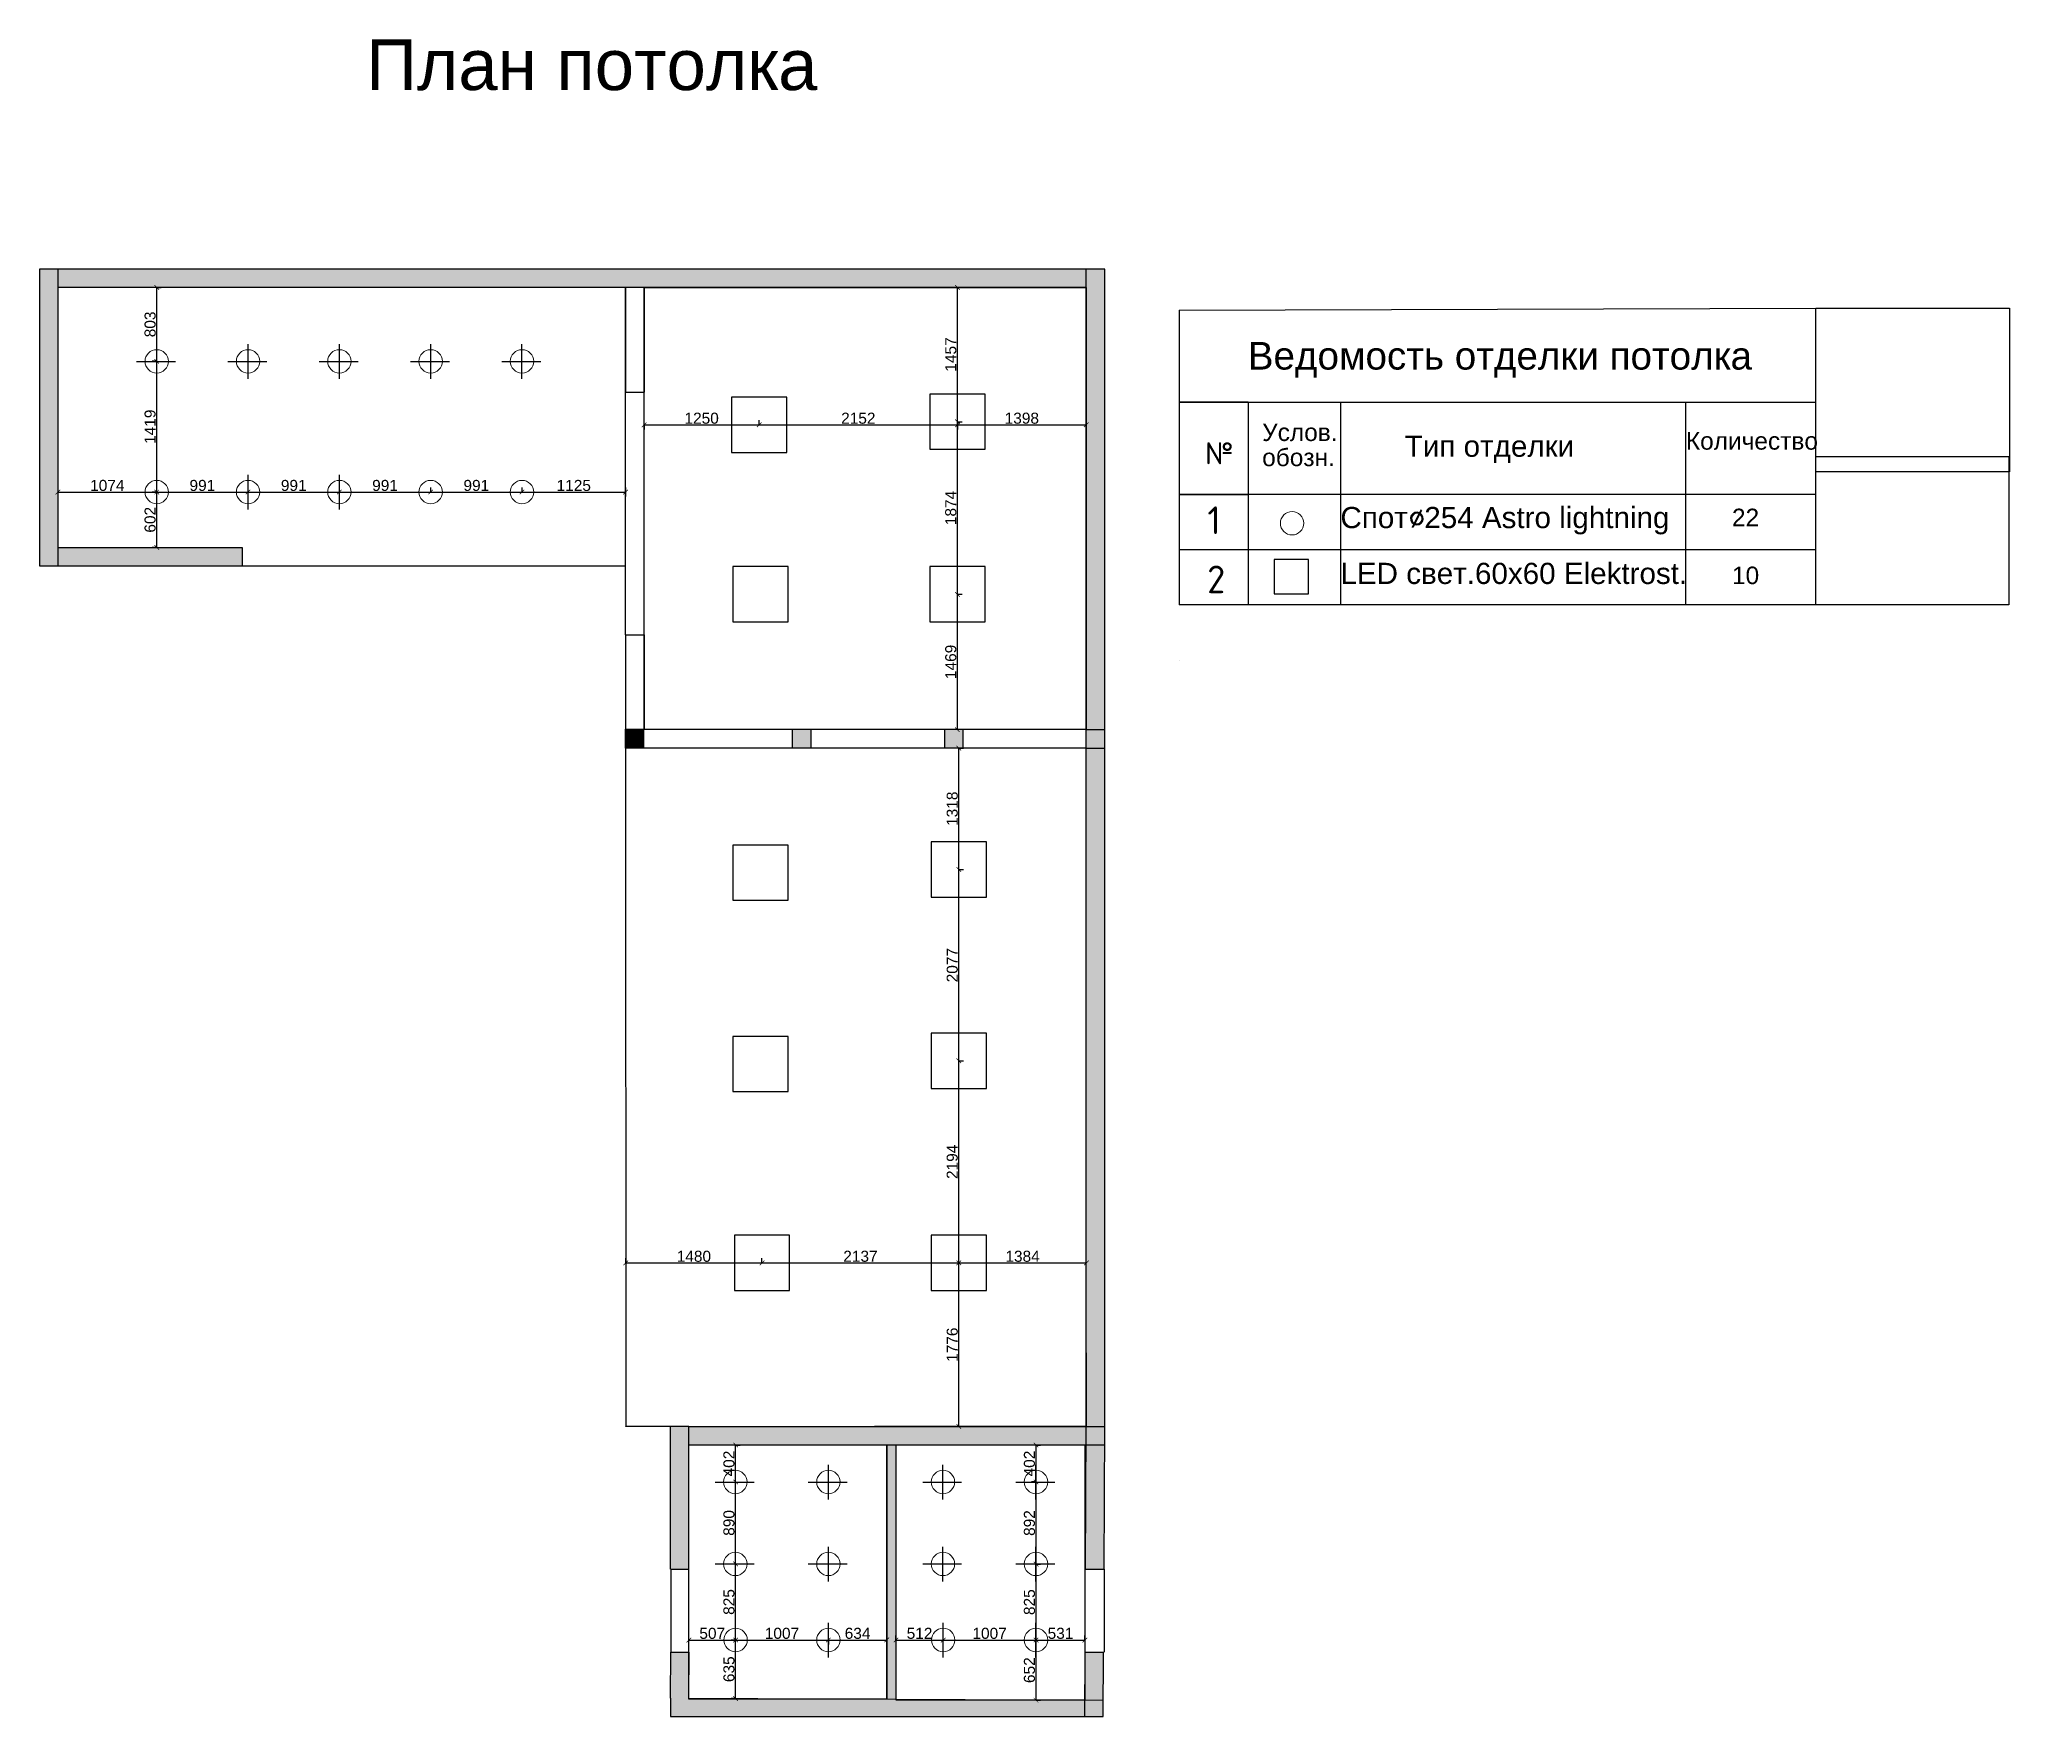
# Model space of a CAD drawing. Header units: millimetres. Extents: x 474215 to 2043163, y -374230 to 1199080.
# Drawn here: x 721455 to 742843, y -322849 to -304642 of the extents above; entities that cross this region are included whole.
import ezdxf

# ---------------------------------------------------------------- set-up
doc = ezdxf.new("R2010")
doc.units = ezdxf.units.MM
doc.header["$MEASUREMENT"] = 0
doc.layers.add('electr', color=7, linetype='Continuous', lineweight=15)
doc.styles.get("Standard").update_dxf_attribs({"font": 'arial.ttf'})
doc.styles.add('{18b73a54-fa43-428c-adcb-c1c7bbdf2c84}', font='Simplex.shx')
doc.dimstyles.get("Standard").update_dxf_attribs({"dimtxt": 120, "dimasz": 50, "dimexe": 50, "dimexo": 50, "dimgap": 10, "dimtad": 1, "dimdec": 0, "dimzin": 0, "dimdsep": 46, "dimtxsty": 'Standard', "dimblk": 'ARCHTICK', "dimcen": 0.09, "dimclrd": 7, "dimadec": 0, "dimazin": 0, "dimtfac": 1, "dimtdec": 0, "dimtofl": 0, "dimtmove": 0, "dimatfit": 3, "dimldrblk": 'ARCHTICK', "dimfxl": 50, "dimfxlon": 1, "dimtolj": 1, "dimtzin": 0, "dimarcsym": 0})
picture_1 = doc.add_image_def('image2.png', size_in_pixel=(414, 318))
picture_2 = doc.add_image_def('image4.png', size_in_pixel=(218, 184))

msp = doc.modelspace()

# ---------------------------------------------------------------- texts
at = {"color": 7}
for s, height, p in [('Ведомость отделки потолка', 300, (734572.7, -308226.5)), ('Услов.', 190, (734729.2, -309002)), ('Тип отделки', 230, (736277.2, -309173)), ('Количество', 190, (739328.9, -309095.7)), ('обозн.', 190, (734729.2, -309274.5)), ('Спот  254 Astro lightning ', 230, (735578.9, -309947.7)), ('22', 190, (739829.5, -309926.7)), ('LED свет.60x60 Elektrost.', 230, (735578.9, -310554.1)), ('10', 190, (739829.5, -310555.4))]:
    msp.add_text(s, height=height, dxfattribs=at).set_placement(p)
at = {"insert": (725002.1, -304642.3), "char_height": 550, "attachment_point": 1}
msp.add_mtext_dynamic_manual_height_columns('План потолка', width=5383.963, gutter_width=1, heights=[0], dxfattribs=at)
at = {"color": 7, "attachment_point": 1, "style": '{18b73a54-fa43-428c-adcb-c1c7bbdf2c84}'}
for s, insert, char_height in [('{\\fGOST Common|b0|i0|c204|p34;№}', (734110.7, -309015.5), 240), ('{\\fGOST Common|b0|i0|c0|p34;1}', (734135.1, -309712), 300), ('{\\fGOST Common|b0|i0|c0|p34;2}', (734132.3, -310354), 300)]:
    msp.add_mtext_dynamic_manual_height_columns(s, width=300, gutter_width=11072.2, heights=[0], dxfattribs=dict(at, insert=insert, char_height=char_height))

# ---------------------------------------------------------------- blocks, each defined once
blk = doc.blocks.new('_ArchTick')
at = {"color": 0, "linetype": 'ByBlock', "const_width": 0.15}
blk.add_lwpolyline([(-0.5, -0.5), (0.5, 0.5)], dxfattribs=at)
blk = doc.blocks.new('*D45')
at = {"color": 0, "lineweight": -2, "transparency": 16777216}
for p, q in [((731436, -317924), (731486, -317924)), ((731436, -319700), (731386, -319700))]:
    blk.add_line(p, q, dxfattribs=at)
at = {"color": 7, "lineweight": -2, "transparency": 16777216}
blk.add_line((731436, -319700), (731436, -317924), dxfattribs=at)
at = {"layer": 'Defpoints', "color": 0, "transparency": 16777216}
for p in [(731436, -317924), (731436, -317924), (731446, -319700)]:
    blk.add_point(p, dxfattribs=at)
at = {"color": 7, "lineweight": -2, "transparency": 16777216, "xscale": 50, "yscale": 50, "zscale": 50}
for p, rotation in [((731436, -317924), 90), ((731436, -319700), 270)]:
    blk.add_blockref('_ArchTick', p, dxfattribs=dict(at, rotation=rotation))
at = {"color": 0, "transparency": 16777216, "insert": (731365, -318812), "char_height": 120, "attachment_point": 5, "rotation": 90}
blk.add_mtext('\\A1;1776', dxfattribs=at)
blk = doc.blocks.new('*D46')
at = {"color": 0, "lineweight": -2, "transparency": 16777216}
for p, q in [((731436, -315730), (731486, -315730)), ((731436, -317924), (731486, -317924))]:
    blk.add_line(p, q, dxfattribs=at)
at = {"color": 7, "lineweight": -2, "transparency": 16777216}
blk.add_line((731436, -317924), (731436, -315730), dxfattribs=at)
at = {"layer": 'Defpoints', "color": 0, "transparency": 16777216}
for p in [(731436, -315730), (731436, -315730), (731436, -317924)]:
    blk.add_point(p, dxfattribs=at)
at = {"color": 7, "lineweight": -2, "transparency": 16777216, "xscale": 50, "yscale": 50, "zscale": 50}
for p, rotation in [((731436, -315730), 90), ((731436, -317924), 270)]:
    blk.add_blockref('_ArchTick', p, dxfattribs=dict(at, rotation=rotation))
at = {"color": 0, "transparency": 16777216, "insert": (731365, -316827), "char_height": 120, "attachment_point": 5, "rotation": 90}
blk.add_mtext('\\A1;2194', dxfattribs=at)
blk = doc.blocks.new('*D47')
at = {"color": 0, "lineweight": -2, "transparency": 16777216}
for p, q in [((731436, -313653), (731486, -313653)), ((731436, -315730), (731486, -315730))]:
    blk.add_line(p, q, dxfattribs=at)
at = {"color": 7, "lineweight": -2, "transparency": 16777216}
blk.add_line((731436, -315730), (731436, -313653), dxfattribs=at)
at = {"layer": 'Defpoints', "color": 0, "transparency": 16777216}
for p in [(731436, -313653), (731436, -313653), (731436, -315730)]:
    blk.add_point(p, dxfattribs=at)
at = {"color": 7, "lineweight": -2, "transparency": 16777216, "xscale": 50, "yscale": 50, "zscale": 50}
for p, rotation in [((731436, -313653), 90), ((731436, -315730), 270)]:
    blk.add_blockref('_ArchTick', p, dxfattribs=dict(at, rotation=rotation))
at = {"color": 0, "transparency": 16777216, "insert": (731365, -314692), "char_height": 120, "attachment_point": 5, "rotation": 90}
blk.add_mtext('\\A1;2077', dxfattribs=at)
blk = doc.blocks.new('*D48')
at = {"color": 0, "lineweight": -2, "transparency": 16777216}
for p, q in [((731436, -312335), (731486, -312335)), ((731436, -313653), (731486, -313653))]:
    blk.add_line(p, q, dxfattribs=at)
at = {"color": 7, "lineweight": -2, "transparency": 16777216}
blk.add_line((731436, -313653), (731436, -312335), dxfattribs=at)
at = {"layer": 'Defpoints', "color": 0, "transparency": 16777216}
for p in [(731436, -312335), (731436, -312335), (731436, -313653)]:
    blk.add_point(p, dxfattribs=at)
at = {"color": 7, "lineweight": -2, "transparency": 16777216, "xscale": 50, "yscale": 50, "zscale": 50}
for p, rotation in [((731436, -312335), 90), ((731436, -313653), 270)]:
    blk.add_blockref('_ArchTick', p, dxfattribs=dict(at, rotation=rotation))
at = {"color": 0, "transparency": 16777216, "insert": (731365, -312994), "char_height": 120, "attachment_point": 5, "rotation": 90}
blk.add_mtext('\\A1;1318', dxfattribs=at)
blk = doc.blocks.new('*D49')
at = {"color": 0, "lineweight": -2, "transparency": 16777216}
for p, q in [((727820, -317924), (727820, -317874)), ((729299, -317924), (729299, -317874))]:
    blk.add_line(p, q, dxfattribs=at)
at = {"color": 7, "lineweight": -2, "transparency": 16777216}
blk.add_line((727820, -317924), (729299, -317924), dxfattribs=at)
at = {"layer": 'Defpoints', "color": 0, "transparency": 16777216}
for p in [(727820, -317925), (729299, -317924), (729299, -317924)]:
    blk.add_point(p, dxfattribs=at)
at = {"color": 7, "lineweight": -2, "transparency": 16777216, "xscale": 50, "yscale": 50, "zscale": 50, "rotation": 180}
blk.add_blockref('_ArchTick', (727820, -317924), dxfattribs=at)
at = {"color": 7, "lineweight": -2, "transparency": 16777216, "xscale": 50, "yscale": 50, "zscale": 50}
blk.add_blockref('_ArchTick', (729299, -317924), dxfattribs=at)
at = {"color": 0, "transparency": 16777216, "insert": (728560, -317853), "char_height": 120, "attachment_point": 5}
blk.add_mtext('\\A1;1480', dxfattribs=at)
blk = doc.blocks.new('*D50')
at = {"color": 0, "lineweight": -2, "transparency": 16777216}
for p, q in [((729299, -317924), (729299, -317874)), ((731436, -317924), (731436, -317874))]:
    blk.add_line(p, q, dxfattribs=at)
at = {"color": 7, "lineweight": -2, "transparency": 16777216}
blk.add_line((729299, -317924), (731436, -317924), dxfattribs=at)
at = {"layer": 'Defpoints', "color": 0, "transparency": 16777216}
for p in [(729299, -317924), (731436, -317924), (731436, -317924)]:
    blk.add_point(p, dxfattribs=at)
at = {"color": 7, "lineweight": -2, "transparency": 16777216, "xscale": 50, "yscale": 50, "zscale": 50, "rotation": 180}
blk.add_blockref('_ArchTick', (729299, -317924), dxfattribs=at)
at = {"color": 7, "lineweight": -2, "transparency": 16777216, "xscale": 50, "yscale": 50, "zscale": 50}
blk.add_blockref('_ArchTick', (731436, -317924), dxfattribs=at)
at = {"color": 0, "transparency": 16777216, "insert": (730368, -317853), "char_height": 120, "attachment_point": 5}
blk.add_mtext('\\A1;2137', dxfattribs=at)
blk = doc.blocks.new('*D51')
at = {"color": 0, "lineweight": -2, "transparency": 16777216}
for p, q in [((731436, -317924), (731436, -317874)), ((732820, -317924), (732820, -317874))]:
    blk.add_line(p, q, dxfattribs=at)
at = {"color": 7, "lineweight": -2, "transparency": 16777216}
blk.add_line((731436, -317924), (732820, -317924), dxfattribs=at)
at = {"layer": 'Defpoints', "color": 0, "transparency": 16777216}
for p in [(731436, -317924), (732820, -317924), (732820, -317924)]:
    blk.add_point(p, dxfattribs=at)
at = {"color": 7, "lineweight": -2, "transparency": 16777216, "xscale": 50, "yscale": 50, "zscale": 50, "rotation": 180}
blk.add_blockref('_ArchTick', (731436, -317924), dxfattribs=at)
at = {"color": 7, "lineweight": -2, "transparency": 16777216, "xscale": 50, "yscale": 50, "zscale": 50}
blk.add_blockref('_ArchTick', (732820, -317924), dxfattribs=at)
at = {"color": 0, "transparency": 16777216, "insert": (732128, -317853), "char_height": 120, "attachment_point": 5}
blk.add_mtext('\\A1;1384', dxfattribs=at)
blk = doc.blocks.new('*D52')
at = {"color": 0, "lineweight": -2, "transparency": 16777216}
for p, q in [((721655, -309506), (721655, -309606)), ((722729, -309556), (722729, -309506))]:
    blk.add_line(p, q, dxfattribs=at)
at = {"color": 7, "lineweight": -2, "transparency": 16777216}
blk.add_line((721655, -309556), (722729, -309556), dxfattribs=at)
at = {"layer": 'Defpoints', "color": 0, "transparency": 16777216}
for p in [(721655, -308722), (722729, -309556), (722729, -309556)]:
    blk.add_point(p, dxfattribs=at)
at = {"color": 7, "lineweight": -2, "transparency": 16777216, "xscale": 50, "yscale": 50, "zscale": 50, "rotation": 180}
blk.add_blockref('_ArchTick', (721655, -309556), dxfattribs=at)
at = {"color": 7, "lineweight": -2, "transparency": 16777216, "xscale": 50, "yscale": 50, "zscale": 50}
blk.add_blockref('_ArchTick', (722729, -309556), dxfattribs=at)
at = {"color": 0, "transparency": 16777216, "insert": (722192, -309485), "char_height": 120, "attachment_point": 5}
blk.add_mtext('\\A1;1074', dxfattribs=at)
blk = doc.blocks.new('*D53')
at = {"color": 0, "lineweight": -2, "transparency": 16777216}
for p, q in [((722729, -309556), (722729, -309506)), ((723720, -309556), (723720, -309506))]:
    blk.add_line(p, q, dxfattribs=at)
at = {"color": 7, "lineweight": -2, "transparency": 16777216}
blk.add_line((722729, -309556), (723720, -309556), dxfattribs=at)
at = {"layer": 'Defpoints', "color": 0, "transparency": 16777216}
for p in [(722729, -309556), (723720, -309556), (723720, -309556)]:
    blk.add_point(p, dxfattribs=at)
at = {"color": 7, "lineweight": -2, "transparency": 16777216, "xscale": 50, "yscale": 50, "zscale": 50, "rotation": 180}
blk.add_blockref('_ArchTick', (722729, -309556), dxfattribs=at)
at = {"color": 7, "lineweight": -2, "transparency": 16777216, "xscale": 50, "yscale": 50, "zscale": 50}
blk.add_blockref('_ArchTick', (723720, -309556), dxfattribs=at)
at = {"color": 0, "transparency": 16777216, "insert": (723224, -309485), "char_height": 120, "attachment_point": 5}
blk.add_mtext('\\A1;991', dxfattribs=at)
blk = doc.blocks.new('*D54')
at = {"color": 0, "lineweight": -2, "transparency": 16777216}
for p, q in [((723720, -309556), (723720, -309506)), ((724711, -309556), (724711, -309506))]:
    blk.add_line(p, q, dxfattribs=at)
at = {"color": 7, "lineweight": -2, "transparency": 16777216}
blk.add_line((723720, -309556), (724711, -309556), dxfattribs=at)
at = {"layer": 'Defpoints', "color": 0, "transparency": 16777216}
for p in [(723720, -309556), (724711, -309556), (724711, -309556)]:
    blk.add_point(p, dxfattribs=at)
at = {"color": 7, "lineweight": -2, "transparency": 16777216, "xscale": 50, "yscale": 50, "zscale": 50, "rotation": 180}
blk.add_blockref('_ArchTick', (723720, -309556), dxfattribs=at)
at = {"color": 7, "lineweight": -2, "transparency": 16777216, "xscale": 50, "yscale": 50, "zscale": 50}
blk.add_blockref('_ArchTick', (724711, -309556), dxfattribs=at)
at = {"color": 0, "transparency": 16777216, "insert": (724216, -309485), "char_height": 120, "attachment_point": 5}
blk.add_mtext('\\A1;991', dxfattribs=at)
blk = doc.blocks.new('*D55')
at = {"color": 0, "lineweight": -2, "transparency": 16777216}
for p, q in [((724711, -309556), (724711, -309506)), ((725703, -309556), (725703, -309506))]:
    blk.add_line(p, q, dxfattribs=at)
at = {"color": 7, "lineweight": -2, "transparency": 16777216}
blk.add_line((724711, -309556), (725703, -309556), dxfattribs=at)
at = {"layer": 'Defpoints', "color": 0, "transparency": 16777216}
for p in [(724711, -309556), (725703, -309556), (725703, -309556)]:
    blk.add_point(p, dxfattribs=at)
at = {"color": 7, "lineweight": -2, "transparency": 16777216, "xscale": 50, "yscale": 50, "zscale": 50, "rotation": 180}
blk.add_blockref('_ArchTick', (724711, -309556), dxfattribs=at)
at = {"color": 7, "lineweight": -2, "transparency": 16777216, "xscale": 50, "yscale": 50, "zscale": 50}
blk.add_blockref('_ArchTick', (725703, -309556), dxfattribs=at)
at = {"color": 0, "transparency": 16777216, "insert": (725207, -309485), "char_height": 120, "attachment_point": 5}
blk.add_mtext('\\A1;991', dxfattribs=at)
blk = doc.blocks.new('*D56')
at = {"color": 0, "lineweight": -2, "transparency": 16777216}
for p, q in [((725703, -309556), (725703, -309506)), ((726694, -309556), (726694, -309506))]:
    blk.add_line(p, q, dxfattribs=at)
at = {"color": 7, "lineweight": -2, "transparency": 16777216}
blk.add_line((725703, -309556), (726694, -309556), dxfattribs=at)
at = {"layer": 'Defpoints', "color": 0, "transparency": 16777216}
for p in [(725703, -309556), (726694, -309556), (726694, -309556)]:
    blk.add_point(p, dxfattribs=at)
at = {"color": 7, "lineweight": -2, "transparency": 16777216, "xscale": 50, "yscale": 50, "zscale": 50, "rotation": 180}
blk.add_blockref('_ArchTick', (725703, -309556), dxfattribs=at)
at = {"color": 7, "lineweight": -2, "transparency": 16777216, "xscale": 50, "yscale": 50, "zscale": 50}
blk.add_blockref('_ArchTick', (726694, -309556), dxfattribs=at)
at = {"color": 0, "transparency": 16777216, "insert": (726198, -309485), "char_height": 120, "attachment_point": 5}
blk.add_mtext('\\A1;991', dxfattribs=at)
blk = doc.blocks.new('*D57')
at = {"color": 0, "lineweight": -2, "transparency": 16777216}
for p, q in [((726694, -309556), (726694, -309506)), ((727819, -309506), (727819, -309606))]:
    blk.add_line(p, q, dxfattribs=at)
at = {"color": 7, "lineweight": -2, "transparency": 16777216}
blk.add_line((726694, -309556), (727819, -309556), dxfattribs=at)
at = {"layer": 'Defpoints', "color": 0, "transparency": 16777216}
for p in [(727819, -309176), (726694, -309556), (727819, -309556)]:
    blk.add_point(p, dxfattribs=at)
at = {"color": 7, "lineweight": -2, "transparency": 16777216, "xscale": 50, "yscale": 50, "zscale": 50, "rotation": 180}
blk.add_blockref('_ArchTick', (726694, -309556), dxfattribs=at)
at = {"color": 7, "lineweight": -2, "transparency": 16777216, "xscale": 50, "yscale": 50, "zscale": 50}
blk.add_blockref('_ArchTick', (727819, -309556), dxfattribs=at)
at = {"color": 0, "transparency": 16777216, "insert": (727256, -309485), "char_height": 120, "attachment_point": 5}
blk.add_mtext('\\A1;1125', dxfattribs=at)
blk = doc.blocks.new('*D74')
at = {"color": 0, "lineweight": -2, "transparency": 16777216}
for p, q in [((731421, -310666), (731471, -310666)), ((731421, -312135), (731371, -312135))]:
    blk.add_line(p, q, dxfattribs=at)
at = {"color": 7, "lineweight": -2, "transparency": 16777216}
blk.add_line((731421, -312135), (731421, -310666), dxfattribs=at)
at = {"layer": 'Defpoints', "color": 0, "transparency": 16777216}
for p in [(731421, -310666), (731421, -310666), (731435, -312135)]:
    blk.add_point(p, dxfattribs=at)
at = {"color": 7, "lineweight": -2, "transparency": 16777216, "xscale": 50, "yscale": 50, "zscale": 50}
for p, rotation in [((731421, -310666), 90), ((731421, -312135), 270)]:
    blk.add_blockref('_ArchTick', p, dxfattribs=dict(at, rotation=rotation))
at = {"color": 0, "transparency": 16777216, "insert": (731349, -311400), "char_height": 120, "attachment_point": 5, "rotation": 90}
blk.add_mtext('\\A1;1469', dxfattribs=at)
blk = doc.blocks.new('*D75')
at = {"color": 0, "lineweight": -2, "transparency": 16777216}
for p, q in [((731421, -308792), (731471, -308792)), ((731421, -310666), (731471, -310666))]:
    blk.add_line(p, q, dxfattribs=at)
at = {"color": 7, "lineweight": -2, "transparency": 16777216}
blk.add_line((731421, -310666), (731421, -308792), dxfattribs=at)
at = {"layer": 'Defpoints', "color": 0, "transparency": 16777216}
for p in [(731421, -308792), (731421, -308792), (731421, -310666)]:
    blk.add_point(p, dxfattribs=at)
at = {"color": 7, "lineweight": -2, "transparency": 16777216, "xscale": 50, "yscale": 50, "zscale": 50}
for p, rotation in [((731421, -308792), 90), ((731421, -310666), 270)]:
    blk.add_blockref('_ArchTick', p, dxfattribs=dict(at, rotation=rotation))
at = {"color": 0, "transparency": 16777216, "insert": (731349, -309729), "char_height": 120, "attachment_point": 5, "rotation": 90}
blk.add_mtext('\\A1;1874', dxfattribs=at)
blk = doc.blocks.new('*D76')
at = {"color": 0, "lineweight": -2, "transparency": 16777216}
for p, q in [((731421, -307335), (731471, -307335)), ((731421, -308792), (731471, -308792))]:
    blk.add_line(p, q, dxfattribs=at)
at = {"color": 7, "lineweight": -2, "transparency": 16777216}
blk.add_line((731421, -308792), (731421, -307335), dxfattribs=at)
at = {"layer": 'Defpoints', "color": 0, "transparency": 16777216}
for p in [(731421, -307335), (731421, -307335), (731421, -308792)]:
    blk.add_point(p, dxfattribs=at)
at = {"color": 7, "lineweight": -2, "transparency": 16777216, "xscale": 50, "yscale": 50, "zscale": 50}
for p, rotation in [((731421, -307335), 90), ((731421, -308792), 270)]:
    blk.add_blockref('_ArchTick', p, dxfattribs=dict(at, rotation=rotation))
at = {"color": 0, "transparency": 16777216, "insert": (731349, -308063), "char_height": 120, "attachment_point": 5, "rotation": 90}
blk.add_mtext('\\A1;1457', dxfattribs=at)
blk = doc.blocks.new('*D77')
at = {"color": 0, "lineweight": -2, "transparency": 16777216}
for p, q in [((732274, -322019), (732324, -322019)), ((732274, -322671), (732324, -322671))]:
    blk.add_line(p, q, dxfattribs=at)
at = {"color": 7, "lineweight": -2, "transparency": 16777216}
blk.add_line((732274, -322671), (732274, -322019), dxfattribs=at)
at = {"layer": 'Defpoints', "color": 0, "transparency": 16777216}
for p in [(732274, -322019), (732274, -322019), (732273, -322671)]:
    blk.add_point(p, dxfattribs=at)
at = {"color": 7, "lineweight": -2, "transparency": 16777216, "xscale": 50, "yscale": 50, "zscale": 50}
for p, rotation in [((732274, -322019), 90), ((732274, -322671), 270)]:
    blk.add_blockref('_ArchTick', p, dxfattribs=dict(at, rotation=rotation))
at = {"color": 0, "transparency": 16777216, "insert": (732203, -322345), "char_height": 120, "attachment_point": 5, "rotation": 90}
blk.add_mtext('\\A1;652', dxfattribs=at)
blk = doc.blocks.new('*D78')
at = {"color": 0, "lineweight": -2, "transparency": 16777216}
for p, q in [((732274, -321194), (732324, -321194)), ((732274, -322019), (732324, -322019))]:
    blk.add_line(p, q, dxfattribs=at)
at = {"color": 7, "lineweight": -2, "transparency": 16777216}
blk.add_line((732274, -322019), (732274, -321194), dxfattribs=at)
at = {"layer": 'Defpoints', "color": 0, "transparency": 16777216}
for p in [(732274, -321194), (732274, -321194), (732274, -322019)]:
    blk.add_point(p, dxfattribs=at)
at = {"color": 7, "lineweight": -2, "transparency": 16777216, "xscale": 50, "yscale": 50, "zscale": 50}
for p, rotation in [((732274, -321194), 90), ((732274, -322019), 270)]:
    blk.add_blockref('_ArchTick', p, dxfattribs=dict(at, rotation=rotation))
at = {"color": 0, "transparency": 16777216, "insert": (732203, -321607), "char_height": 120, "attachment_point": 5, "rotation": 90}
blk.add_mtext('\\A1;825', dxfattribs=at)
blk = doc.blocks.new('*D79')
at = {"color": 0, "lineweight": -2, "transparency": 16777216}
for p, q in [((732274, -320302), (732224, -320302)), ((732274, -321194), (732324, -321194))]:
    blk.add_line(p, q, dxfattribs=at)
at = {"color": 7, "lineweight": -2, "transparency": 16777216}
blk.add_line((732274, -321194), (732274, -320302), dxfattribs=at)
at = {"layer": 'Defpoints', "color": 0, "transparency": 16777216}
for p in [(732274, -320302), (732274, -320302), (732274, -321194)]:
    blk.add_point(p, dxfattribs=at)
at = {"color": 7, "lineweight": -2, "transparency": 16777216, "xscale": 50, "yscale": 50, "zscale": 50}
for p, rotation in [((732274, -320302), 90), ((732274, -321194), 270)]:
    blk.add_blockref('_ArchTick', p, dxfattribs=dict(at, rotation=rotation))
at = {"color": 0, "transparency": 16777216, "insert": (732203, -320748), "char_height": 120, "attachment_point": 5, "rotation": 90}
blk.add_mtext('\\A1;892', dxfattribs=at)
blk = doc.blocks.new('*D80')
at = {"color": 0, "lineweight": -2, "transparency": 16777216}
for p, q in [((732274, -319901), (732324, -319901)), ((732274, -320302), (732224, -320302))]:
    blk.add_line(p, q, dxfattribs=at)
at = {"color": 7, "lineweight": -2, "transparency": 16777216}
blk.add_line((732274, -320302), (732274, -319901), dxfattribs=at)
at = {"layer": 'Defpoints', "color": 0, "transparency": 16777216}
for p in [(732274, -319901), (732274, -319901), (732274, -320302)]:
    blk.add_point(p, dxfattribs=at)
at = {"color": 7, "lineweight": -2, "transparency": 16777216, "xscale": 50, "yscale": 50, "zscale": 50}
for p, rotation in [((732274, -319901), 90), ((732274, -320302), 270)]:
    blk.add_blockref('_ArchTick', p, dxfattribs=dict(at, rotation=rotation))
at = {"color": 0, "transparency": 16777216, "insert": (732203, -320102), "char_height": 120, "attachment_point": 5, "rotation": 90}
blk.add_mtext('\\A1;402', dxfattribs=at)
blk = doc.blocks.new('*D81')
at = {"color": 0, "lineweight": -2, "transparency": 16777216}
for p, q in [((728019, -308826), (728019, -308876)), ((729269, -308826), (729269, -308776))]:
    blk.add_line(p, q, dxfattribs=at)
at = {"color": 7, "lineweight": -2, "transparency": 16777216}
blk.add_line((728019, -308826), (729269, -308826), dxfattribs=at)
at = {"layer": 'Defpoints', "color": 0, "transparency": 16777216}
for p in [(728019, -308820), (729269, -308826), (729269, -308826)]:
    blk.add_point(p, dxfattribs=at)
at = {"color": 7, "lineweight": -2, "transparency": 16777216, "xscale": 50, "yscale": 50, "zscale": 50, "rotation": 180}
blk.add_blockref('_ArchTick', (728019, -308826), dxfattribs=at)
at = {"color": 7, "lineweight": -2, "transparency": 16777216, "xscale": 50, "yscale": 50, "zscale": 50}
blk.add_blockref('_ArchTick', (729269, -308826), dxfattribs=at)
at = {"color": 0, "transparency": 16777216, "insert": (728644, -308755), "char_height": 120, "attachment_point": 5}
blk.add_mtext('\\A1;1250', dxfattribs=at)
blk = doc.blocks.new('*D82')
at = {"color": 0, "lineweight": -2, "transparency": 16777216}
for p, q in [((729269, -308826), (729269, -308776)), ((731421, -308826), (731421, -308876))]:
    blk.add_line(p, q, dxfattribs=at)
at = {"color": 7, "lineweight": -2, "transparency": 16777216}
blk.add_line((729269, -308826), (731421, -308826), dxfattribs=at)
at = {"layer": 'Defpoints', "color": 0, "transparency": 16777216}
for p in [(729269, -308826), (731421, -308792), (731421, -308826)]:
    blk.add_point(p, dxfattribs=at)
at = {"color": 7, "lineweight": -2, "transparency": 16777216, "xscale": 50, "yscale": 50, "zscale": 50, "rotation": 180}
blk.add_blockref('_ArchTick', (729269, -308826), dxfattribs=at)
at = {"color": 7, "lineweight": -2, "transparency": 16777216, "xscale": 50, "yscale": 50, "zscale": 50}
blk.add_blockref('_ArchTick', (731421, -308826), dxfattribs=at)
at = {"color": 0, "transparency": 16777216, "insert": (730345, -308755), "char_height": 120, "attachment_point": 5}
blk.add_mtext('\\A1;2152', dxfattribs=at)
blk = doc.blocks.new('*D83')
at = {"color": 0, "lineweight": -2, "transparency": 16777216}
for p, q in [((731421, -308826), (731421, -308876)), ((732819, -308838), (732819, -308776))]:
    blk.add_line(p, q, dxfattribs=at)
at = {"color": 7, "lineweight": -2, "transparency": 16777216}
blk.add_line((731421, -308826), (732819, -308826), dxfattribs=at)
at = {"layer": 'Defpoints', "color": 0, "transparency": 16777216}
for p in [(731421, -308792), (732819, -308826), (732819, -308888)]:
    blk.add_point(p, dxfattribs=at)
at = {"color": 7, "lineweight": -2, "transparency": 16777216, "xscale": 50, "yscale": 50, "zscale": 50, "rotation": 180}
blk.add_blockref('_ArchTick', (731421, -308826), dxfattribs=at)
at = {"color": 7, "lineweight": -2, "transparency": 16777216, "xscale": 50, "yscale": 50, "zscale": 50}
blk.add_blockref('_ArchTick', (732819, -308826), dxfattribs=at)
at = {"color": 0, "transparency": 16777216, "insert": (732120, -308755), "char_height": 120, "attachment_point": 5}
blk.add_mtext('\\A1;1398', dxfattribs=at)
blk = doc.blocks.new('*D84')
at = {"color": 0, "lineweight": -2, "transparency": 16777216}
for p, q in [((722728, -309556), (722678, -309556)), ((722728, -310158), (722678, -310158))]:
    blk.add_line(p, q, dxfattribs=at)
at = {"color": 7, "lineweight": -2, "transparency": 16777216}
blk.add_line((722728, -310158), (722728, -309556), dxfattribs=at)
at = {"layer": 'Defpoints', "color": 0, "transparency": 16777216}
for p in [(722728, -309556), (722729, -309556), (722741, -310158)]:
    blk.add_point(p, dxfattribs=at)
at = {"color": 7, "lineweight": -2, "transparency": 16777216, "xscale": 50, "yscale": 50, "zscale": 50}
for p, rotation in [((722728, -309556), 90), ((722728, -310158), 270)]:
    blk.add_blockref('_ArchTick', p, dxfattribs=dict(at, rotation=rotation))
at = {"color": 0, "transparency": 16777216, "insert": (722657, -309857), "char_height": 120, "attachment_point": 5, "rotation": 90}
blk.add_mtext('\\A1;602', dxfattribs=at)
blk = doc.blocks.new('*D85')
at = {"color": 0, "lineweight": -2, "transparency": 16777216}
for p, q in [((722728, -308137), (722678, -308137)), ((722728, -309556), (722678, -309556))]:
    blk.add_line(p, q, dxfattribs=at)
at = {"color": 7, "lineweight": -2, "transparency": 16777216}
blk.add_line((722728, -309556), (722728, -308137), dxfattribs=at)
at = {"layer": 'Defpoints', "color": 0, "transparency": 16777216}
for p in [(722728, -308137), (722729, -308137), (722729, -309556)]:
    blk.add_point(p, dxfattribs=at)
at = {"color": 7, "lineweight": -2, "transparency": 16777216, "xscale": 50, "yscale": 50, "zscale": 50}
for p, rotation in [((722728, -308137), 90), ((722728, -309556), 270)]:
    blk.add_blockref('_ArchTick', p, dxfattribs=dict(at, rotation=rotation))
at = {"color": 0, "transparency": 16777216, "insert": (722657, -308847), "char_height": 120, "attachment_point": 5, "rotation": 90}
blk.add_mtext('\\A1;1419', dxfattribs=at)
blk = doc.blocks.new('*D86')
at = {"color": 0, "lineweight": -2, "transparency": 16777216}
for p, q in [((722728, -307335), (722778, -307335)), ((722728, -308137), (722678, -308137))]:
    blk.add_line(p, q, dxfattribs=at)
at = {"color": 7, "lineweight": -2, "transparency": 16777216}
blk.add_line((722728, -308137), (722728, -307335), dxfattribs=at)
at = {"layer": 'Defpoints', "color": 0, "transparency": 16777216}
for p in [(722728, -307335), (722728, -307335), (722729, -308137)]:
    blk.add_point(p, dxfattribs=at)
at = {"color": 7, "lineweight": -2, "transparency": 16777216, "xscale": 50, "yscale": 50, "zscale": 50}
for p, rotation in [((722728, -307335), 90), ((722728, -308137), 270)]:
    blk.add_blockref('_ArchTick', p, dxfattribs=dict(at, rotation=rotation))
at = {"color": 0, "transparency": 16777216, "insert": (722657, -307736), "char_height": 120, "attachment_point": 5, "rotation": 90}
blk.add_mtext('\\A1;803', dxfattribs=at)
blk = doc.blocks.new('*D87')
at = {"color": 0, "lineweight": -2, "transparency": 16777216}
for p, q in [((730754, -322018), (730754, -321968)), ((731266, -322018), (731266, -321968))]:
    blk.add_line(p, q, dxfattribs=at)
at = {"color": 7, "lineweight": -2, "transparency": 16777216}
blk.add_line((730754, -322018), (731266, -322018), dxfattribs=at)
at = {"layer": 'Defpoints', "color": 0, "transparency": 16777216}
for p in [(730754, -322023), (731266, -322018), (731266, -322018)]:
    blk.add_point(p, dxfattribs=at)
at = {"color": 7, "lineweight": -2, "transparency": 16777216, "xscale": 50, "yscale": 50, "zscale": 50, "rotation": 180}
blk.add_blockref('_ArchTick', (730754, -322018), dxfattribs=at)
at = {"color": 7, "lineweight": -2, "transparency": 16777216, "xscale": 50, "yscale": 50, "zscale": 50}
blk.add_blockref('_ArchTick', (731266, -322018), dxfattribs=at)
at = {"color": 0, "transparency": 16777216, "insert": (731010, -321946), "char_height": 120, "attachment_point": 5}
blk.add_mtext('\\A1;512', dxfattribs=at)
blk = doc.blocks.new('*D88')
at = {"color": 0, "lineweight": -2, "transparency": 16777216}
for p, q in [((731266, -322018), (731266, -321968)), ((732274, -322018), (732274, -321968))]:
    blk.add_line(p, q, dxfattribs=at)
at = {"color": 7, "lineweight": -2, "transparency": 16777216}
blk.add_line((731266, -322018), (732274, -322018), dxfattribs=at)
at = {"layer": 'Defpoints', "color": 0, "transparency": 16777216}
for p in [(731266, -322018), (732274, -322018), (732274, -322018)]:
    blk.add_point(p, dxfattribs=at)
at = {"color": 7, "lineweight": -2, "transparency": 16777216, "xscale": 50, "yscale": 50, "zscale": 50, "rotation": 180}
blk.add_blockref('_ArchTick', (731266, -322018), dxfattribs=at)
at = {"color": 7, "lineweight": -2, "transparency": 16777216, "xscale": 50, "yscale": 50, "zscale": 50}
blk.add_blockref('_ArchTick', (732274, -322018), dxfattribs=at)
at = {"color": 0, "transparency": 16777216, "insert": (731770, -321946), "char_height": 120, "attachment_point": 5}
blk.add_mtext('\\A1;1007', dxfattribs=at)
blk = doc.blocks.new('*D89')
at = {"color": 0, "lineweight": -2, "transparency": 16777216}
for p, q in [((732274, -322018), (732274, -321968)), ((732805, -322018), (732805, -321968))]:
    blk.add_line(p, q, dxfattribs=at)
at = {"color": 7, "lineweight": -2, "transparency": 16777216}
blk.add_line((732274, -322018), (732805, -322018), dxfattribs=at)
at = {"layer": 'Defpoints', "color": 0, "transparency": 16777216}
for p in [(732274, -322018), (732805, -322018), (732805, -322018)]:
    blk.add_point(p, dxfattribs=at)
at = {"color": 7, "lineweight": -2, "transparency": 16777216, "xscale": 50, "yscale": 50, "zscale": 50, "rotation": 180}
blk.add_blockref('_ArchTick', (732274, -322018), dxfattribs=at)
at = {"color": 7, "lineweight": -2, "transparency": 16777216, "xscale": 50, "yscale": 50, "zscale": 50}
blk.add_blockref('_ArchTick', (732805, -322018), dxfattribs=at)
at = {"color": 0, "transparency": 16777216, "insert": (732540, -321946), "char_height": 120, "attachment_point": 5}
blk.add_mtext('\\A1;531', dxfattribs=at)
blk = doc.blocks.new('*D108')
at = {"color": 0, "lineweight": -2, "transparency": 16777216}
for p, q in [((729013, -322018), (728963, -322018)), ((729013, -322653), (728963, -322653))]:
    blk.add_line(p, q, dxfattribs=at)
at = {"color": 7, "lineweight": -2, "transparency": 16777216}
blk.add_line((729013, -322653), (729013, -322018), dxfattribs=at)
at = {"layer": 'Defpoints', "color": 0, "transparency": 16777216}
for p in [(729013, -322018), (729013, -322018), (729013, -322653)]:
    blk.add_point(p, dxfattribs=at)
at = {"color": 7, "lineweight": -2, "transparency": 16777216, "xscale": 50, "yscale": 50, "zscale": 50}
for p, rotation in [((729013, -322018), 90), ((729013, -322653), 270)]:
    blk.add_blockref('_ArchTick', p, dxfattribs=dict(at, rotation=rotation))
at = {"color": 0, "transparency": 16777216, "insert": (728941, -322335), "char_height": 120, "attachment_point": 5, "rotation": 90}
blk.add_mtext('\\A1;635', dxfattribs=at)
blk = doc.blocks.new('*D109')
at = {"color": 0, "lineweight": -2, "transparency": 16777216}
for p, q in [((729013, -321192), (729063, -321192)), ((729013, -322018), (728963, -322018))]:
    blk.add_line(p, q, dxfattribs=at)
at = {"color": 7, "lineweight": -2, "transparency": 16777216}
blk.add_line((729013, -322018), (729013, -321192), dxfattribs=at)
at = {"layer": 'Defpoints', "color": 0, "transparency": 16777216}
for p in [(729010, -321192), (729013, -321192), (729013, -322018)]:
    blk.add_point(p, dxfattribs=at)
at = {"color": 7, "lineweight": -2, "transparency": 16777216, "xscale": 50, "yscale": 50, "zscale": 50}
for p, rotation in [((729013, -321192), 90), ((729013, -322018), 270)]:
    blk.add_blockref('_ArchTick', p, dxfattribs=dict(at, rotation=rotation))
at = {"color": 0, "transparency": 16777216, "insert": (728941, -321605), "char_height": 120, "attachment_point": 5, "rotation": 90}
blk.add_mtext('\\A1;825', dxfattribs=at)
blk = doc.blocks.new('*D110')
at = {"color": 0, "lineweight": -2, "transparency": 16777216}
for p, q in [((729013, -320303), (729063, -320303)), ((729013, -321192), (729063, -321192))]:
    blk.add_line(p, q, dxfattribs=at)
at = {"color": 7, "lineweight": -2, "transparency": 16777216}
blk.add_line((729013, -321192), (729013, -320303), dxfattribs=at)
at = {"layer": 'Defpoints', "color": 0, "transparency": 16777216}
for p in [(729010, -320303), (729013, -320303), (729010, -321192)]:
    blk.add_point(p, dxfattribs=at)
at = {"color": 7, "lineweight": -2, "transparency": 16777216, "xscale": 50, "yscale": 50, "zscale": 50}
for p, rotation in [((729013, -320303), 90), ((729013, -321192), 270)]:
    blk.add_blockref('_ArchTick', p, dxfattribs=dict(at, rotation=rotation))
at = {"color": 0, "transparency": 16777216, "insert": (728941, -320747), "char_height": 120, "attachment_point": 5, "rotation": 90}
blk.add_mtext('\\A1;890', dxfattribs=at)
blk = doc.blocks.new('*D111')
at = {"color": 0, "lineweight": -2, "transparency": 16777216}
for p, q in [((729013, -319901), (729063, -319901)), ((729013, -320303), (729063, -320303))]:
    blk.add_line(p, q, dxfattribs=at)
at = {"color": 7, "lineweight": -2, "transparency": 16777216}
blk.add_line((729013, -320303), (729013, -319901), dxfattribs=at)
at = {"layer": 'Defpoints', "color": 0, "transparency": 16777216}
for p in [(729013, -319901), (729013, -319901), (729010, -320303)]:
    blk.add_point(p, dxfattribs=at)
at = {"color": 7, "lineweight": -2, "transparency": 16777216, "xscale": 50, "yscale": 50, "zscale": 50}
for p, rotation in [((729013, -319901), 90), ((729013, -320303), 270)]:
    blk.add_blockref('_ArchTick', p, dxfattribs=dict(at, rotation=rotation))
at = {"color": 0, "transparency": 16777216, "insert": (728941, -320102), "char_height": 120, "attachment_point": 5, "rotation": 90}
blk.add_mtext('\\A1;402', dxfattribs=at)
blk = doc.blocks.new('*D112')
at = {"color": 0, "lineweight": -2, "transparency": 16777216}
for p, q in [((728505, -322018), (728505, -321968)), ((729013, -322018), (729013, -321968))]:
    blk.add_line(p, q, dxfattribs=at)
at = {"color": 7, "lineweight": -2, "transparency": 16777216}
blk.add_line((728505, -322018), (729013, -322018), dxfattribs=at)
at = {"layer": 'Defpoints', "color": 0, "transparency": 16777216}
for p in [(728505, -322018), (729013, -322018), (729013, -322018)]:
    blk.add_point(p, dxfattribs=at)
at = {"color": 7, "lineweight": -2, "transparency": 16777216, "xscale": 50, "yscale": 50, "zscale": 50, "rotation": 180}
blk.add_blockref('_ArchTick', (728505, -322018), dxfattribs=at)
at = {"color": 7, "lineweight": -2, "transparency": 16777216, "xscale": 50, "yscale": 50, "zscale": 50}
blk.add_blockref('_ArchTick', (729013, -322018), dxfattribs=at)
at = {"color": 0, "transparency": 16777216, "insert": (728759, -321946), "char_height": 120, "attachment_point": 5}
blk.add_mtext('\\A1;507', dxfattribs=at)
blk = doc.blocks.new('*D113')
at = {"color": 0, "lineweight": -2, "transparency": 16777216}
for p, q in [((729013, -322018), (729013, -321968)), ((730020, -322018), (730020, -322068))]:
    blk.add_line(p, q, dxfattribs=at)
at = {"color": 7, "lineweight": -2, "transparency": 16777216}
blk.add_line((729013, -322018), (730020, -322018), dxfattribs=at)
at = {"layer": 'Defpoints', "color": 0, "transparency": 16777216}
for p in [(729013, -322018), (730020, -322018), (730020, -322018)]:
    blk.add_point(p, dxfattribs=at)
at = {"color": 7, "lineweight": -2, "transparency": 16777216, "xscale": 50, "yscale": 50, "zscale": 50, "rotation": 180}
blk.add_blockref('_ArchTick', (729013, -322018), dxfattribs=at)
at = {"color": 7, "lineweight": -2, "transparency": 16777216, "xscale": 50, "yscale": 50, "zscale": 50}
blk.add_blockref('_ArchTick', (730020, -322018), dxfattribs=at)
at = {"color": 0, "transparency": 16777216, "insert": (729516, -321946), "char_height": 120, "attachment_point": 5}
blk.add_mtext('\\A1;1007', dxfattribs=at)
blk = doc.blocks.new('*D114')
at = {"color": 0, "lineweight": -2, "transparency": 16777216}
for p, q in [((730020, -322018), (730020, -322068)), ((730654, -322018), (730654, -321968))]:
    blk.add_line(p, q, dxfattribs=at)
at = {"color": 7, "lineweight": -2, "transparency": 16777216}
blk.add_line((730020, -322018), (730654, -322018), dxfattribs=at)
at = {"layer": 'Defpoints', "color": 0, "transparency": 16777216}
for p in [(730020, -322018), (730654, -322018), (730654, -322018)]:
    blk.add_point(p, dxfattribs=at)
at = {"color": 7, "lineweight": -2, "transparency": 16777216, "xscale": 50, "yscale": 50, "zscale": 50, "rotation": 180}
blk.add_blockref('_ArchTick', (730020, -322018), dxfattribs=at)
at = {"color": 7, "lineweight": -2, "transparency": 16777216, "xscale": 50, "yscale": 50, "zscale": 50}
blk.add_blockref('_ArchTick', (730654, -322018), dxfattribs=at)
at = {"color": 0, "transparency": 16777216, "insert": (730337, -321946), "char_height": 120, "attachment_point": 5}
blk.add_mtext('\\A1;634', dxfattribs=at)

# ---------------------------------------------------------------- dimensions: what is measured, and where the dimension line sits
for base, p1, p2, picture, middle in [((722728.455, -307334.6698), (722728.635, -308137.1843), (722728.455, -307334.6698), '*D86', (722657.1453, -307735.927)), ((731420.8, -307334.7), (731420.8, -308791.9), (731420.8, -307334.7), '*D76', (731349.5, -308063.3)), ((722728.5, -308137.2), (722728.5, -309555.9), (722728.6, -308137.2), '*D85', (722657.2, -308846.5)), ((731420.8, -308791.9), (731420.8, -310665.7), (731420.8, -308791.9), '*D75', (731349.5, -309728.8)), ((731436, -312334.7), (731436, -313653.1), (731436, -312334.7), '*D48', (731364.7, -312993.9)), ((731436, -313653.1), (731436, -315730.5), (731436, -313653.1), '*D47', (731364.8, -314691.8)), ((731436.0428, -315730.4964), (731436.0428, -317923.9979), (731436.0428, -315730.4964), '*D46', (731364.7741, -316827.2471)), ((729012.5, -319900.8), (729010, -320302.6), (729012.5, -319900.8), '*D111', (728941.3, -320101.7)), ((732273.9, -319900.8), (732273.9, -320302.5), (732273.9, -319900.8), '*D80', (732202.6, -320101.6)), ((729012.5, -320302.6), (729010, -321192.4), (729010, -320302.6), '*D110', (728941.3, -320747.5)), ((732273.8568, -320302.485), (732273.8568, -321193.986), (732273.9468, -320302.485), '*D79', (732202.588, -320748.2355)), ((729012.5, -321192.4), (729012.6, -322017.7), (729010, -321192.4), '*D109', (728941.3, -321605.1)), ((732273.9, -321194), (732273.9, -322019.3), (732273.9, -321194), '*D78', (732202.6, -321606.7))]:
    dim = msp.add_linear_dim(base=base, p1=p1, p2=p2, angle=90, dimstyle='Standard', override={"dimtmove": 1})
    dim.commit()
    dim.dimension.update_dxf_attribs({"geometry": picture, "text_midpoint": middle})
for base, p1, p2, picture, middle in [((722728.5, -309555.9), (721654.8, -308721.7), (722728.5, -309555.9), '*D52', (722191.7, -309484.6)), ((729268.9, -308826.5), (728018.8, -308820.1), (729268.9, -308826.5), '*D81', (728643.9, -308755.2)), ((729299.5, -317924), (727819.7, -317924.6), (729299.5, -317924), '*D49', (728559.6, -317852.7)), ((729012.6, -322017.7), (728505.4, -322017.8), (729012.6, -322017.9), '*D112', (728759, -321946.5)), ((731266.5, -322017.7), (730754.4, -322022.6), (731266.5, -322017.7), '*D87', (731010.4, -321946.5))]:
    dim = msp.add_linear_dim(base=base, p1=p1, p2=p2, dimstyle='Standard')
    dim.commit()
    dim.dimension.update_dxf_attribs({"geometry": picture, "text_midpoint": middle})
for base, p1, p2, picture, middle in [((731420.8, -308826.5), (729268.9, -308826.5), (731420.8, -308791.9), '*D82', (730344.8, -308755.2)), ((732818.8, -308826.5), (731420.8, -308791.9), (732818.8, -308887.6), '*D83', (732119.8, -308755.2)), ((727818.8, -309555.9), (726693.9, -309555.9), (727818.8, -309176.1), '*D57', (727256.3, -309484.6)), ((723719.9, -309555.9), (722728.5, -309555.9), (723719.9, -309555.9), '*D53', (723224.2, -309484.6)), ((724711.2, -309555.9), (723719.9, -309555.9), (724711.2, -309555.9), '*D54', (724215.5, -309484.6)), ((725702.5, -309555.9), (724711.2, -309555.9), (725702.5, -309555.9), '*D55', (725206.9, -309484.6)), ((726693.9, -309555.9), (725702.5, -309555.9), (726693.9, -309555.9), '*D56', (726198.2, -309484.6)), ((731436.0428, -317923.9979), (729299.4875, -317923.9979), (731436.0428, -317923.9979), '*D50', (730367.7652, -317852.6882)), ((732819.7, -317924), (731436, -317924), (732819.7, -317924.4), '*D51', (732127.9, -317852.7)), ((730020, -322017.7), (729012.6, -322017.9), (730020, -322017.7), '*D113', (729516.3, -321946.5)), ((730654.4, -322017.7), (730020, -322017.7), (730654.4, -322017.7), '*D114', (730337.2, -321946.4)), ((732273.9, -322017.7), (731266.5, -322017.7), (732273.9, -322017.9), '*D88', (731770.2, -321946.5)), ((732805.3, -322017.7), (732273.9, -322017.9), (732805.3, -322017.7), '*D89', (732539.6, -321946.4))]:
    dim = msp.add_linear_dim(base=base, p1=p1, p2=p2, dimstyle='Standard', override={"dimtmove": 1})
    dim.commit()
    dim.dimension.update_dxf_attribs({"geometry": picture, "text_midpoint": middle})
for base, p1, p2, picture, middle in [((722728.5, -309555.9), (722740.7, -310158), (722728.5, -309555.9), '*D84', (722657.2, -309856.9)), ((731420.8, -310665.7), (731435.3, -312134.7), (731420.8, -310665.7), '*D74', (731349.5, -311400.2)), ((731436, -317924), (731446.3, -319699.8), (731436, -317924), '*D45', (731364.8, -318811.9)), ((729012.5, -322017.7), (729012.6, -322652.6), (729012.6, -322017.7), '*D108', (728941.2, -322335.2)), ((732273.9, -322019.3), (732272.8, -322671.4), (732273.9, -322019.3), '*D77', (732202.6, -322345.3))]:
    dim = msp.add_linear_dim(base=base, p1=p1, p2=p2, angle=90, dimstyle='Standard')
    dim.commit()
    dim.dimension.update_dxf_attribs({"geometry": picture, "text_midpoint": middle})

# ---------------------------------------------------------------- hatches: boundary and pattern name
at = {"true_color": 0x000000}
h = msp.add_hatch(color=18, dxfattribs=at)
h.dxf.hatch_style = 1
h.paths.add_polyline_path([(721654.8, -307134.7), (721454.8, -307134.7), (721454.8, -310358), (721654.8, -310358), (721654.8, -307334.7)])
h = msp.add_hatch(color=18, dxfattribs=at)
h.dxf.hatch_style = 1
h.paths.add_polyline_path([(727818.8, -307134.7), (721654.8, -307134.7), (721654.8, -307334.7), (727818.8, -307334.7)])
h.paths.add_polyline_path([(732818, -307134.7), (728018.8, -307134.7), (728018.8, -307334.7), (732818, -307334.7)])
h.paths.add_polyline_path([(728018.8, -307134.7), (727818.8, -307134.7), (727818.8, -307334.7), (728018.8, -307334.7)])
h = msp.add_hatch(color=18, dxfattribs=at)
h.dxf.hatch_style = 1
h.paths.add_polyline_path([(733020, -307134.7), (732820, -307134.7), (732820, -319699.8), (733020, -319699.8)])
h = msp.add_hatch(color=18, dxfattribs=at)
h.dxf.hatch_style = 1
h.paths.add_polyline_path([(736436.4, -309780.6, 0.9410957), (736374.3, -309902.2), (736356.9, -309936.3), (736365.8, -309940.9), (736383.3, -309906.7, 0.9178383), (736445.2, -309785.2), (736459.9, -309756.6), (736451, -309752)])
h.paths.add_polyline_path([(736431.8, -309789.5), (736378.9, -309893.3, -0.9313358)], flags=16)
h.paths.add_polyline_path([(736440.7, -309794.2, -0.9043835), (736387.8, -309897.7)], flags=16)
h = msp.add_hatch(color=18, dxfattribs=at)
h.dxf.hatch_style = 1
h.paths.add_polyline_path([(723654.8, -310158), (721654.8, -310158), (721654.8, -310358), (723654.8, -310358)])
h = msp.add_hatch(color=18, dxfattribs=at)
h.dxf.hatch_style = 1
h.paths.add_polyline_path([(728017.7, -312130.7), (728017.7, -312130.4), (727817.7, -312130.4), (727817.7, -312330.4), (728017.7, -312330.4)])
h = msp.add_hatch(color=18, dxfattribs=at)
h.dxf.hatch_style = 1
h.paths.add_polyline_path([(729832.2, -312330.4), (729832.2, -312130.4), (729632.2, -312130.4), (729632.2, -312330.4)])
h.paths.add_polyline_path([(731482.6, -312330.4), (731482.6, -312130.4), (731282.6, -312130.4), (731282.6, -312330.4)])
h = msp.add_hatch(color=18, dxfattribs=at)
h.dxf.hatch_style = 1
h.paths.add_polyline_path([(728505.4, -319699.8), (728304.4, -319699.8), (728304.4, -321249.9), (728505.4, -321249.9)])
h.paths.add_polyline_path([(733019, -319900.8), (732819, -319900.8), (732812.4, -321249.9), (733012.4, -321249.9)])
h = msp.add_hatch(color=18, dxfattribs=at)
h.dxf.hatch_style = 1
h.paths.add_polyline_path([(732820, -319699.8), (728505.4, -319699.8), (728505.4, -319900.8), (732819, -319900.8)])
h.paths.add_polyline_path([(733020, -319700.8), (733020, -319699.8), (732820, -319699.8), (732819, -319900.8), (733019, -319900.8)])
h = msp.add_hatch(color=18, dxfattribs=at)
h.dxf.hatch_style = 1
h.paths.add_polyline_path([(730754.4, -319900.8), (730654.4, -319900.8), (730654.4, -322660.7), (730754.4, -322661.2)])
h = msp.add_hatch(color=18, dxfattribs=at)
h.dxf.hatch_style = 1
h.paths.add_polyline_path([(728507.9, -322149.9), (728307.9, -322149.9), (728305.4, -322649.1), (728505.4, -322650.1)])
h.paths.add_polyline_path([(728304.4, -322849.1), (733004.5, -322849.1), (733005.3, -322672.3), (728305.4, -322649.1)])
h = msp.add_hatch(color=18, dxfattribs=at)
h.dxf.hatch_style = 1
h.paths.add_polyline_path([(733007.9, -322149.9), (732807.9, -322149.9), (732805.3, -322671.4), (733005.3, -322672.3)])

# ---------------------------------------------------------------- linework, layer by layer
for p, q in [((727818.8, -307134.7), (721454.8, -307134.7)), ((721454.8, -307134.7), (721454.8, -310358)), ((721654.8, -307134.7), (721654.8, -309598.2)), ((733020, -307134.7), (727818.8, -307134.7)), ((732820, -319699.8), (732818, -307134.7)), ((733020, -319700.8), (733020, -307134.7)), ((727818.8, -307334.7), (721654.8, -307334.7)), ((723041.4, -307334.7), (721654.8, -307334.7)), ((721654.8, -307334.7), (721654.8, -310358)), ((732818.8, -307334.7), (727818.8, -307334.7)), ((728018.8, -307334.7), (728018.8, -308470.2)), ((732818.8, -307974.7), (732815.9, -307974.7)), ((722728.5, -308137.3), (722728.5, -308137.1)), ((722728.5, -308137.2), (722728.6, -308137.2)), ((722728.5, -308137.2), (722728.6, -308137.2)), ((723719.8, -308137.2), (723720, -308137.2)), ((723719.8, -308137.2), (723720, -308137.2)), ((723719.9, -308137.3), (723719.9, -308137.1)), ((724711.1, -308137.3), (724711.3, -308137.3)), ((724711.1, -308137.3), (724711.3, -308137.3)), ((724711.2, -308137.4), (724711.2, -308137.2)), ((725702.4, -308137.3), (725702.6, -308137.3)), ((725702.4, -308137.3), (725702.6, -308137.3)), ((725702.5, -308137.4), (725702.5, -308137.2)), ((726693.8, -308137.3), (726694, -308137.3)), ((726693.8, -308137.3), (726694, -308137.3)), ((726693.9, -308137.4), (726693.9, -308137.2)), ((728018.8, -311106.6), (728018.8, -308470.2)), ((742835.5, -309171), (742835.5, -310779.8)), ((722728.5, -309555.9), (722728.6, -309555.9)), ((722728.5, -309555.9), (722728.6, -309555.9)), ((722728.5, -309556), (722728.5, -309555.9)), ((722728.6, -309555.9), (722728.5, -309555.9)), ((723719.8, -309555.9), (723720, -309555.9)), ((723719.8, -309555.9), (723720, -309555.9)), ((723719.9, -309556), (723719.9, -309555.9)), ((724711.1, -309555.9), (724711.3, -309555.9)), ((724711.1, -309555.9), (724711.3, -309555.9)), ((724711.2, -309556), (724711.2, -309555.9)), ((736374.3, -309902.2), (736356.9, -309936.3)), ((736383.3, -309906.7), (736365.8, -309940.9)), ((736431.8, -309789.5), (736378.9, -309893.3)), ((736440.7, -309794.2), (736387.8, -309897.7)), ((736451, -309752), (736436.4, -309780.6)), ((736459.9, -309756.6), (736445.2, -309785.2)), ((736459.9, -309756.6), (736451, -309752)), ((736365.8, -309940.9), (736356.9, -309936.3)), ((721654.8, -310158), (723654.8, -310158)), ((723654.8, -310158), (723654.8, -310358)), ((721454.8, -310358), (721654.8, -310358)), ((721654.8, -310358), (727818.8, -310358)), ((721654.8, -310358), (723654.8, -310358)), ((727818.8, -312334.7), (727818.8, -312134.7)), ((729632.2, -312330.4), (729632.2, -312130.4)), ((729832.2, -312330.4), (729832.2, -312130.4)), ((731282.6, -312330.4), (731282.6, -312130.4)), ((731482.6, -312330.4), (731482.6, -312130.4)), ((732820, -312134.7), (733020, -312134.7)), ((727818.8, -312334.7), (727820, -319697.3)), ((732820, -312334.7), (733020, -312334.7)), ((732820, -318899.8), (732820, -319699.8)), ((728505.4, -319699.8), (727820, -319699.8)), ((728304.4, -321249.9), (728304.4, -319699.8)), ((728505.4, -321249.9), (728505.4, -319699.8)), ((728505.4, -319699.8), (733020, -319699.8)), ((731670, -319699.8), (730520, -319699.8)), ((732820, -319699.8), (731670, -319699.8)), ((728505.4, -319900.8), (733019, -319900.8)), ((730654.4, -322660.7), (730654.4, -319900.8)), ((730754.4, -322661.2), (730754.4, -319900.8)), ((729009.9, -320302.5), (729010.1, -320302.5)), ((729009.9, -320302.5), (729010.1, -320302.5)), ((729010, -320302.6), (729010, -320302.4)), ((730019.9, -320302.5), (730020.1, -320302.5)), ((730019.9, -320302.5), (730020.1, -320302.5)), ((730020, -320302.6), (730020, -320302.4)), ((731263.8, -320302.5), (731263.9, -320302.5)), ((731263.8, -320302.5), (731263.9, -320302.5)), ((731263.9, -320302.6), (731263.9, -320302.4)), ((732273.8, -320302.5), (732273.9, -320302.5)), ((732273.8, -320302.5), (732273.9, -320302.5)), ((732273.9, -320302.6), (732273.9, -320302.4)), ((728307.9, -321249.9), (728505.4, -321249.9)), ((728307.9, -321249.9), (728307.9, -322149.9)), ((729009.9, -321192.5), (729010.1, -321192.5)), ((729009.9, -321192.5), (729010.1, -321192.5)), ((729010, -321192.6), (729010, -321192.4)), ((730019.9, -321192.5), (730020.1, -321192.5)), ((730019.9, -321192.5), (730020.1, -321192.5)), ((730020, -321192.6), (730020, -321192.4)), ((731263.8, -321192.5), (731263.9, -321192.5)), ((731263.8, -321192.5), (731263.9, -321192.5)), ((731263.9, -321192.6), (731263.9, -321192.4)), ((732273.8, -321192.5), (732273.9, -321192.5)), ((732273.8, -321192.5), (732273.9, -321192.5)), ((732273.9, -321192.6), (732273.9, -321192.4)), ((732812.4, -321249.9), (733012.4, -321249.9)), ((733012.4, -321249.9), (733012.4, -322149.9)), ((729012.5, -322017.8), (729012.7, -322017.8)), ((729012.5, -322017.8), (729012.7, -322017.8)), ((729012.6, -322017.9), (729012.6, -322017.7)), ((730019.9, -322017.8), (730020.1, -322017.8)), ((730019.9, -322017.8), (730020.1, -322017.8)), ((730020, -322017.9), (730020, -322017.7)), ((731266.4, -322017.8), (731266.6, -322017.8)), ((731266.4, -322017.8), (731266.6, -322017.8)), ((731266.5, -322017.9), (731266.5, -322017.7)), ((732273.8, -322017.8), (732273.9, -322017.8)), ((732273.8, -322017.8), (732273.9, -322017.8)), ((732273.9, -322017.9), (732273.9, -322017.7)), ((728307.9, -322149.9), (728507.9, -322149.9)), ((728307.9, -322149.9), (728507.9, -322149.9)), ((728505.4, -322650.1), (728505.4, -322149.9)), ((730654.4, -322156), (730654.4, -322660.7)), ((732807.9, -322149.9), (733007.9, -322149.9)), ((728305.4, -322649.1), (728304.4, -322849.1)), ((730654.4, -322660.7), (729224.7, -322660.1)), ((728304.4, -322849.1), (733004.5, -322849.1))]:
    msp.add_line(p, q)
at = {"color": 143, "true_color": 0x7aafdf}
for p, q in [((727818.8, -307334.7), (727818.8, -308470.2)), ((727818.8, -308470.2), (728018.8, -308470.2)), ((727818.8, -311106.6), (727818.8, -312134.7)), ((727818.8, -311106.6), (728018.8, -311106.6)), ((728018.8, -311106.6), (728018.8, -312134.7)), ((727817.7, -312330.7), (727817.7, -312130.7)), ((732820, -312134.7), (727818.8, -312134.7)), ((728017.7, -312330.7), (728017.7, -312130.7)), ((732820, -312334.7), (727818.8, -312334.7))]:
    msp.add_line(p, q, dxfattribs=at)
at = {"color": 7}
for p, q in [((733828.9, -307581.5), (740741, -307560.5)), ((740741, -310781.5), (740741, -307560.5)), ((733828.9, -307581.5), (733828.9, -310781.5)), ((733828.9, -308581.5), (740741, -308581.5)), ((734578.9, -308581.5), (733828.9, -308581.5)), ((733828.9, -308581.5), (733828.9, -308581.5)), ((733828.9, -308581.5), (733828.9, -308581.5)), ((734578.9, -308581.5), (734578.9, -308581.5)), ((734578.9, -308581.5), (734578.9, -308581.5)), ((734578.9, -308581.5), (734578.9, -310781.5)), ((735578.9, -308581.5), (735578.9, -310781.5)), ((739328.9, -310781.5), (739328.9, -308581.5)), ((735578.9, -309081.5), (735578.9, -309081.5)), ((740741, -309581.5), (733828.9, -309581.5)), ((733828.9, -309581.5), (734578.9, -309581.5)), ((734578.9, -309581.5), (734578.9, -309581.5)), ((735578.9, -309581.5), (735578.9, -309581.5)), ((740741, -310181.5), (733828.9, -310181.5)), ((740741, -310781.5), (733828.9, -310781.5)), ((733828.9, -311381.5), (733828.9, -311381.5))]:
    msp.add_line(p, q, dxfattribs=at)
at = {"color": 32, "true_color": 0xcd6928}
for p, q in [((722728.5, -308326.1), (722728.5, -307951.2)), ((723719.9, -308326.1), (723719.9, -307951.2)), ((724711.2, -308326.2), (724711.2, -307951.3)), ((725702.5, -308326.2), (725702.5, -307951.3)), ((726693.9, -308326.2), (726693.9, -307951.3)), ((722509.5, -308137.2), (722931.3, -308137.2)), ((723500.8, -308137.2), (723922.6, -308137.2)), ((724492.1, -308137.3), (724914, -308137.3)), ((725483.5, -308137.3), (725905.3, -308137.3)), ((726474.8, -308137.3), (726896.6, -308137.3)), ((722728.5, -309744.9), (722728.5, -309370)), ((723719.9, -309744.9), (723719.9, -309370)), ((724711.2, -309744.9), (724711.2, -309370)), ((722509.5, -309555.9), (722931.3, -309555.9)), ((723500.8, -309555.9), (723922.6, -309555.9)), ((724492.1, -309555.9), (724914, -309555.9)), ((729010, -320491.4), (729010, -320116.5)), ((730020, -320491.4), (730020, -320116.5)), ((731263.9, -320491.4), (731263.9, -320116.5)), ((732273.9, -320491.4), (732273.9, -320116.5)), ((728790.9, -320302.5), (729212.8, -320302.5)), ((729800.9, -320302.5), (730222.8, -320302.5)), ((731044.8, -320302.5), (731466.6, -320302.5)), ((732054.8, -320302.5), (732476.6, -320302.5)), ((729010, -321381.4), (729010, -321006.5)), ((730020, -321381.4), (730020, -321006.5)), ((731263.9, -321381.4), (731263.9, -321006.5)), ((732273.9, -321381.4), (732273.9, -321006.5)), ((728790.9, -321192.5), (729212.8, -321192.5)), ((729800.9, -321192.5), (730222.8, -321192.5)), ((731044.8, -321192.5), (731466.6, -321192.5)), ((732054.8, -321192.5), (732476.6, -321192.5)), ((729012.6, -322206.8), (729012.6, -321831.9)), ((730020, -322206.8), (730020, -321831.9)), ((731266.5, -322206.8), (731266.5, -321831.9)), ((732273.9, -322206.8), (732273.9, -321831.9)), ((728793.5, -322017.8), (729215.4, -322017.8)), ((729800.9, -322017.8), (730222.8, -322017.8)), ((731047.4, -322017.8), (731469.2, -322017.8)), ((732054.8, -322017.8), (732476.6, -322017.8))]:
    msp.add_line(p, q, dxfattribs=at)
at = {"color": 18, "true_color": 0x000000}
msp.add_line((727818.8, -311106.6), (727818.8, -308470.2), dxfattribs=at)
at = {"color": 18, "lineweight": 30, "true_color": 0x000000}
for p, q in [((727820, -319700.8), (727820, -319697.3)), ((732812.4, -321249.9), (732820, -319699.8)), ((732820, -319700.8), (732820, -319700.3)), ((733012.4, -321249.9), (733020, -319700.8)), ((728305.4, -322649.1), (728307.9, -322149.9)), ((728505.4, -322650.1), (728507.9, -322149.9)), ((732804.5, -322849.1), (732807.9, -322149.9)), ((733004.5, -322849.1), (733007.9, -322149.9)), ((728505.4, -322650.1), (733005.3, -322672.3)), ((732804.5, -322849.1), (732805.3, -322671.4))]:
    msp.add_line(p, q, dxfattribs=at)
for points in [[(721654.8, -310358), (727818.8, -310358), (727818.8, -307334.7), (721654.8, -307334.7)], [(728505.4, -319900.8), (730654.4, -319900.8), (730654.4, -322660.7), (728505.4, -322660.7)], [(730754.4, -319900.8), (732805.3, -319900.8), (732805.3, -322671.4), (730754.4, -322671.4)]]:
    msp.add_lwpolyline(points, close=True)
at = {"color": 143, "true_color": 0x7aafdf}
msp.add_lwpolyline([(728018.8, -307334.7), (732818.8, -307334.7), (732818.8, -312134.7), (728018.8, -312134.7)], close=True, dxfattribs=at)
at = {"color": 30, "true_color": 0xf8991e}
for points in [[(728968.9, -309126.5), (729568.9, -309126.5), (729568.9, -308526.5), (728968.9, -308526.5)], [(731120.8, -309091.9), (731720.8, -309091.9), (731720.8, -308491.9), (731120.8, -308491.9)], [(734859.1, -310661.5), (735233.4, -310661.5), (735233.4, -310287.2), (734859.1, -310287.2)], [(728984.2, -310965.7), (729584.2, -310965.7), (729584.2, -310365.7), (728984.2, -310365.7)], [(731120.8, -310965.7), (731720.8, -310965.7), (731720.8, -310365.7), (731120.8, -310365.7)], [(728984.2, -313987.7), (729584.2, -313987.7), (729584.2, -313387.7), (728984.2, -313387.7)], [(731136, -313953.1), (731736, -313953.1), (731736, -313353.1), (731136, -313353.1)], [(728984.2, -316065.1), (729584.2, -316065.1), (729584.2, -315465.1), (728984.2, -315465.1)], [(731136, -316030.5), (731736, -316030.5), (731736, -315430.5), (731136, -315430.5)], [(728999.5, -318224), (729599.5, -318224), (729599.5, -317624), (728999.5, -317624)], [(731136, -318224), (731736, -318224), (731736, -317624), (731136, -317624)]]:
    msp.add_lwpolyline(points, close=True, dxfattribs=at)
for radius, start, end in [(68.4, 66.43825, 239.48561), (58.4, 67.03426, 238.88961), (68.4, 247.86812, 58.05574), (58.4, 248.71059, 57.21328)]:
    msp.add_arc((736409, -309843.3), radius, start, end)
at = {"layer": 'electr', "color": 32}
for centre in [(722728.5, -308137.2), (723719.9, -308137.2), (724711.2, -308137.2), (725702.5, -308137.2), (726693.9, -308137.2), (722728.5, -309555.9), (723719.9, -309555.9), (724711.2, -309555.9), (725702.5, -309555.9), (726693.9, -309555.9), (735053.3, -309894.6), (729010, -320302.4), (730020, -320302.4), (731263.9, -320302.4), (732273.9, -320302.4), (729010, -321192.4), (730020, -321192.4), (731263.9, -321192.4), (732273.9, -321192.4), (729012.6, -322017.7), (730020, -322017.7), (731266.5, -322017.7), (732273.9, -322017.7)]:
    msp.add_circle(centre, 126.8, dxfattribs=at)

msp.set_redraw_order([(e.dxf.handle, doc.entitydb.next_handle()) for e in msp.query("TEXT MTEXT ATTDEF DIMENSION ARC_DIMENSION")])  # texts and dimensions are drawn at this point

# ---------------------------------------------------------------- pictures from other files: only their frames are drawn
image = msp.add_image(picture_2, insert=(740741, -309334.9), size_in_units=(2102.3, 1774.4))
image.dxf.flags = 7
image = msp.add_image(picture_1, insert=(740741, -310779.8), size_in_units=(2094.5, 1608.8))
image.dxf.flags = 7

doc.saveas('drawing.dxf')
